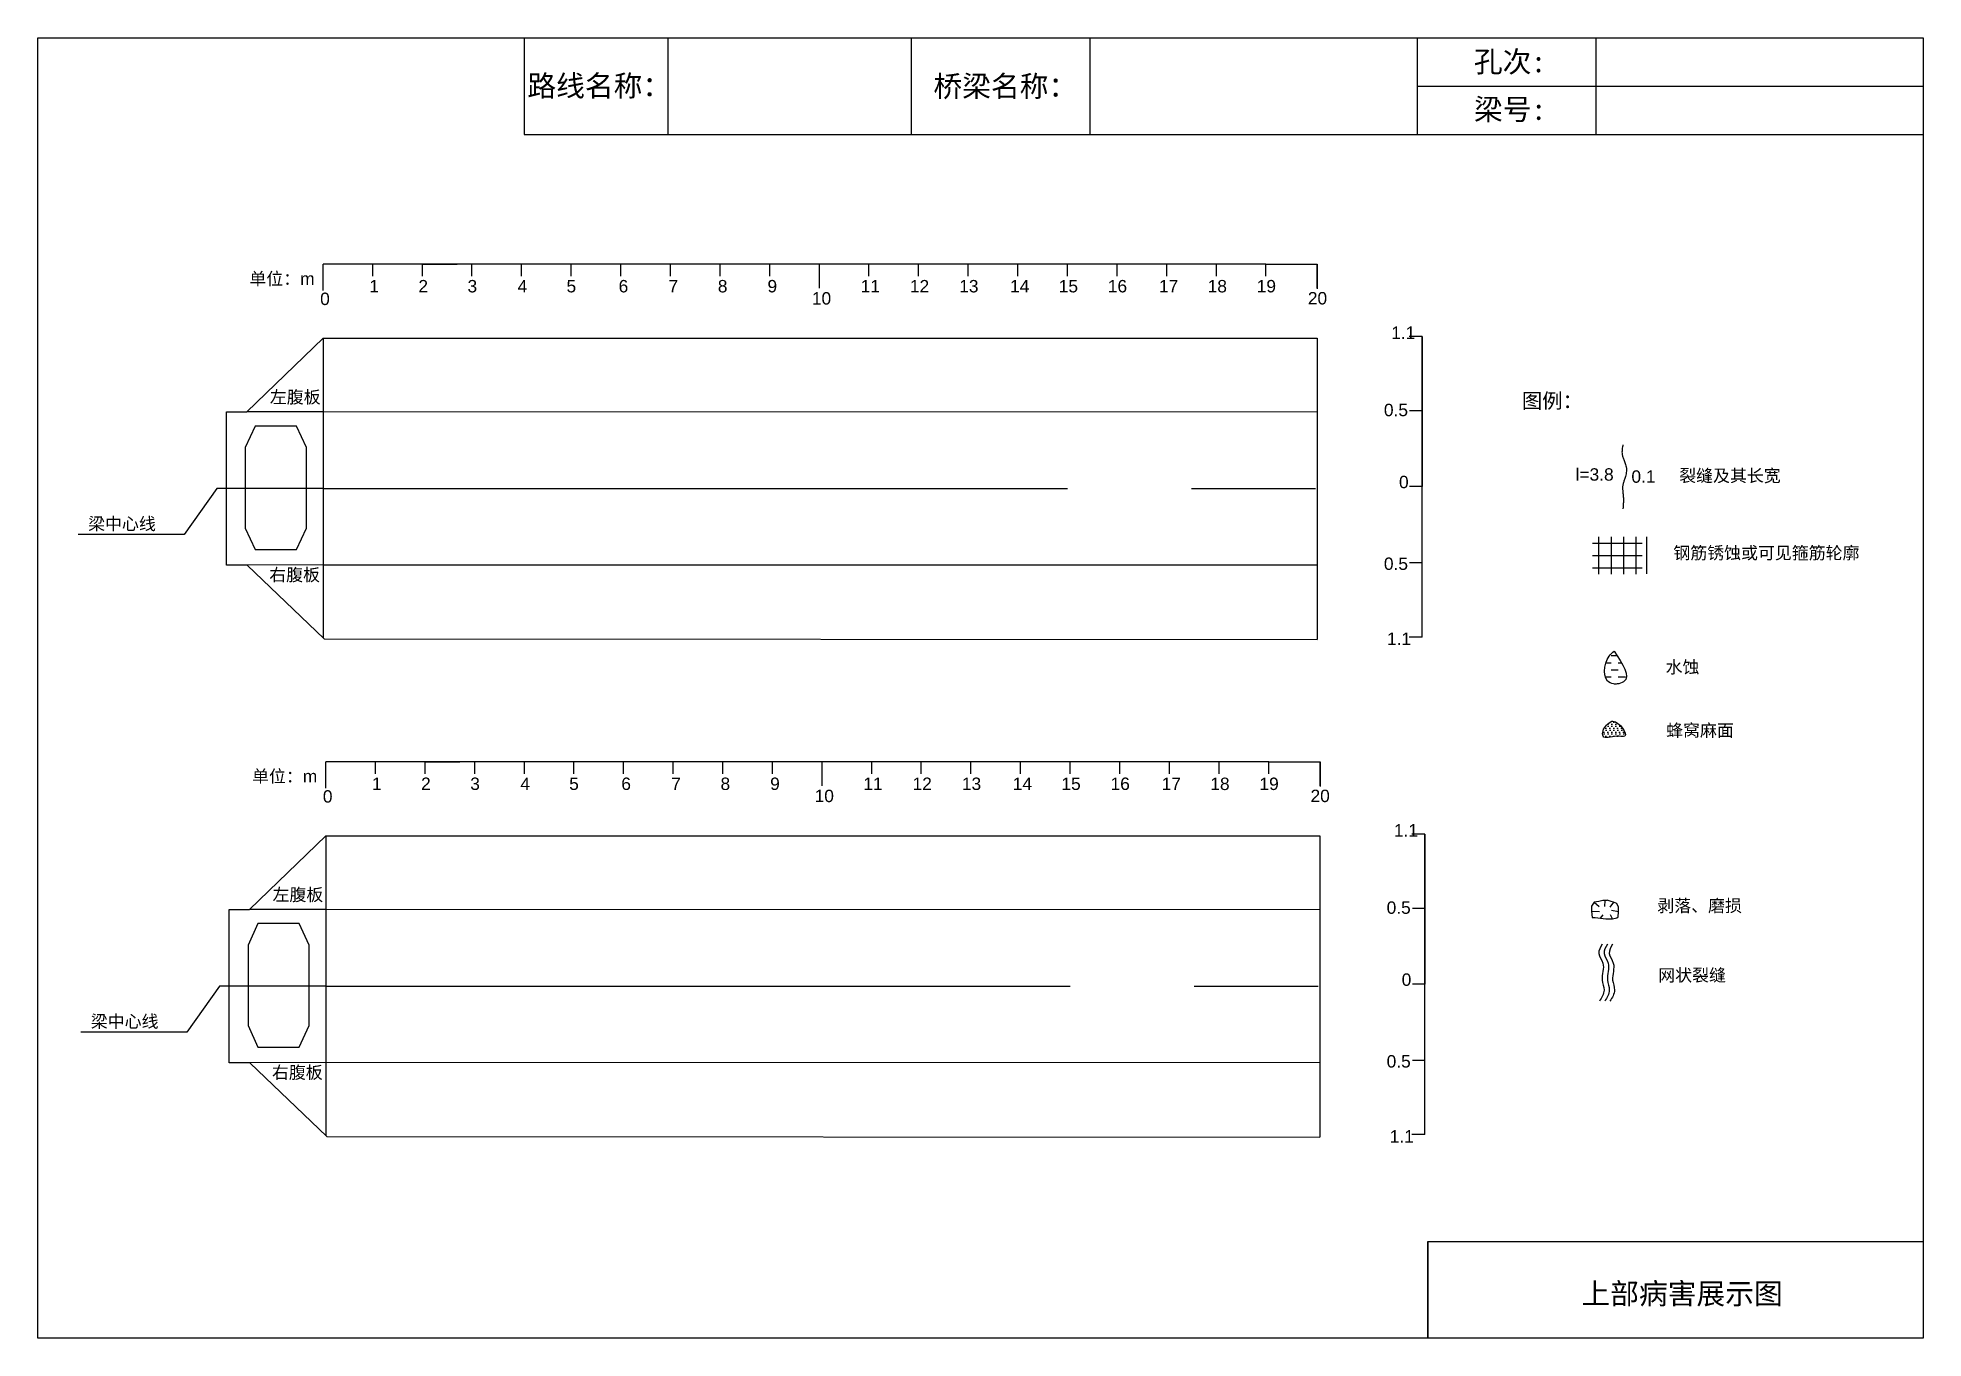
# Model space of a CAD drawing. Header units: millimetres. Extents: x 3356 to 3491, y 1762 to 1788.
# Drawn here: x 3452.98 to 3490.98, y 1762.07 to 1788.27 of the extents above; entities that cross this region are included whole.
import ezdxf

# ---------------------------------------------------------------- set-up
doc = ezdxf.new("R2010")
doc.units = ezdxf.units.MM
doc.linetypes.add('CENTER2', pattern=[1.125, 0.75, -0.125, 0.125, -0.125])
doc.linetypes.add('DASHED', pattern=[0.75, 0.5, -0.25])
for name, color, linetype in [('加固措施', 7, 'Continuous'), ('图层1', 7, 'Continuous'), ('病害', 5, 'Continuous')]:
    doc.layers.add(name, color=color, linetype=linetype)
doc.styles.get("Standard").update_dxf_attribs({"font": 'arial.ttf'})
doc.styles.add('汉字', font='')
doc.styles.get('汉字').set_extended_font_data('SimSun')

msp = doc.modelspace()

# ---------------------------------------------------------------- texts
for s, p in [('单位：m', (3457.242, 1783.287)), ('1', (3459.659, 1783.136)), ('2', (3460.648, 1783.136)), ('3', (3461.638, 1783.136)), ('4', (3462.648, 1783.136)), ('5', (3463.633, 1783.136)), ('6', (3464.683, 1783.136)), ('7', (3465.689, 1783.136)), ('8', (3466.682, 1783.136)), ('9', (3467.683, 1783.136)), ('11', (3469.561, 1783.136)), ('12', (3470.553, 1783.136)), ('13', (3471.547, 1783.136)), ('14', (3472.572, 1783.136)), ('15', (3473.553, 1783.136)), ('16', (3474.542, 1783.136)), ('17', (3475.573, 1783.136)), ('18', (3476.554, 1783.136)), ('19', (3477.543, 1783.136)), ('0', (3458.668, 1782.881)), ('10', (3468.578, 1782.891)), ('20', (3478.573, 1782.893)), ('1.1', (3480.253, 1782.199)), ('左腹板', (3457.654, 1780.902)), ('0.5', (3480.106, 1780.642)), ('0', (3480.41, 1779.191)), ('梁中心线', (3453.992, 1778.35)), ('0.5', (3480.106, 1777.545)), ('右腹板', (3457.641, 1777.322)), ('1.1', (3480.168, 1776.034)), ('单位：m', (3457.296, 1773.263)), ('0', (3458.723, 1772.857)), ('1', (3459.713, 1773.112)), ('2', (3460.702, 1773.112)), ('3', (3461.693, 1773.112)), ('4', (3462.703, 1773.112)), ('5', (3463.687, 1773.112)), ('6', (3464.737, 1773.112)), ('7', (3465.744, 1773.112)), ('8', (3466.737, 1773.112)), ('9', (3467.737, 1773.112)), ('10', (3468.633, 1772.867)), ('11', (3469.616, 1773.112)), ('12', (3470.607, 1773.112)), ('13', (3471.601, 1773.112)), ('14', (3472.626, 1773.112)), ('15', (3473.607, 1773.112)), ('16', (3474.597, 1773.112)), ('17', (3475.627, 1773.111)), ('18', (3476.608, 1773.111)), ('19', (3477.598, 1773.111)), ('20', (3478.627, 1772.868)), ('1.1', (3480.308, 1772.174)), ('左腹板', (3457.708, 1770.878)), ('0.5', (3480.161, 1770.617)), ('0', (3480.464, 1769.166)), ('梁中心线', (3454.046, 1768.325)), ('右腹板', (3457.696, 1767.297)), ('0.5', (3480.161, 1767.52)), ('1.1', (3480.223, 1766.009))]:
    msp.add_text(s, height=0.25).set_placement(p)
at = {"layer": '图层1', "style": '汉字'}
for s, p in [('孔次:', (3481.919, 1787.571)), ('路线名称：', (3462.844, 1787.085)), ('桥梁名称：', (3471.027, 1787.077)), ('梁号:', (3481.921, 1786.611)), ('上部病害展示图', (3484.086, 1762.753))]:
    msp.add_text(s, height=0.425, dxfattribs=at).set_placement(p)
at = {"layer": '图层1', "lineweight": -2, "attachment_point": 1}
for s, insert, char_height in [('图例：', (3482.887, 1781.102), 0.3), ('l=3.8', (3483.969, 1779.593), 0.25), ('裂缝及其长宽', (3486.057, 1779.569), 0.25), ('0.1', (3485.094, 1779.551), 0.25), ('钢筋锈蚀或可见箍筋轮廓', (3485.939, 1778.013), 0.25), ('水蚀', (3485.783, 1775.713), 0.25), ('蜂窝麻面', (3485.794, 1774.438), 0.25), ('剥落、磨损', (3485.616, 1770.906), 0.25), ('网状裂缝', (3485.635, 1769.506), 0.25)]:
    msp.add_mtext(s, dxfattribs=dict(at, insert=insert, char_height=char_height))

# ---------------------------------------------------------------- blocks, each defined once
blk = doc.blocks.new('adfsd')
at = {"lineweight": -2, "ltscale": 0.5}
for p, q in [((1140.876, -3083.768), (1140.94, -3083.769)), ((1140.897, -3083.694), (1140.936, -3083.729)), ((1140.948, -3083.824), (1140.969, -3083.796)), ((1140.983, -3083.682), (1140.981, -3083.729)), ((1141.053, -3083.694), (1141.022, -3083.735)), ((1141.045, -3083.83), (1141.028, -3083.796)), ((1141.094, -3083.772), (1141.036, -3083.763))]:
    blk.add_line(p, q, dxfattribs=at)
blk.add_lwpolyline([(1141, -3083.682), (1140.967, -3083.682), (1140.934, -3083.69), (1140.897, -3083.694), (1140.876, -3083.727), (1140.876, -3083.768), (1140.88, -3083.818), (1140.905, -3083.818), (1140.991, -3083.83), (1141.045, -3083.83), (1141.078, -3083.822), (1141.09, -3083.814), (1141.094, -3083.772), (1141.094, -3083.735), (1141.078, -3083.707), (1141.053, -3083.694), (1141.033, -3083.69), (1141, -3083.678)], dxfattribs=at)

# ---------------------------------------------------------------- hatches: boundary and pattern name
at = {"layer": '加固措施', "lineweight": -2}
h = msp.add_hatch(dxfattribs=at)
h.set_pattern_fill('DASH', color=256, scale=0.045)
h.set_pattern_definition([(0, (3212.79538, 1757.67313), (0.142875, 0.142875), [0.142875, -0.142875])])
edge = h.paths.add_edge_path()
edge.add_spline(control_points=[(3484.743, 1775.91), (3484.708, 1775.879), (3484.541, 1775.731), (3484.496, 1775.193), (3485.166, 1775.289), (3484.918, 1775.653), (3484.743, 1775.91)], knot_values=[0, 0, 0, 0, 3.237042, 15.187225, 21.182779, 35.601669, 35.601669, 35.601669, 35.601669], degree=3, periodic=0)
h = msp.add_hatch(dxfattribs=at)
h.set_pattern_fill('DOTS', scale=0.05)
h.set_pattern_definition([(0, (3182.52145, 1751.22065), (0.0396875, 0.079375), [0, -0.079375])])
edge = h.paths.add_edge_path()
edge.add_spline(control_points=[(3484.696, 1774.498), (3484.621, 1774.447), (3484.516, 1774.374), (3484.504, 1774.105), (3484.754, 1774.229), (3485.093, 1774.132), (3484.841, 1774.504), (3484.704, 1774.498), (3484.696, 1774.498)], knot_values=[0, 0, 0, 0, 5.205471, 7.397577, 12.944796, 16.169923, 23.88441, 24.400432, 24.400432, 24.400432, 24.400432], degree=3, periodic=0)
at = {"layer": '病害', "lineweight": -2}
h = msp.add_hatch(dxfattribs=at)
h.set_pattern_fill('DOTS', color=4, scale=0.05, style=0)
h.set_pattern_definition([(0, (2975.0701, 1721.65016), (0.0396875, 0.079375), [0, -0.079375])])
edge = h.paths.add_edge_path()
edge.add_spline(control_points=[(3484.696, 1774.498), (3484.621, 1774.447), (3484.516, 1774.374), (3484.504, 1774.105), (3484.754, 1774.229), (3485.093, 1774.132), (3484.841, 1774.504), (3484.704, 1774.498), (3484.696, 1774.498)], knot_values=[0, 0, 0, 0, 1.041094, 1.479515, 2.588959, 3.233985, 4.776882, 4.880086, 4.880086, 4.880086, 4.880086], degree=3, periodic=0)

# ---------------------------------------------------------------- linework, layer by layer
at = {"color": 0, "linetype": 'ByBlock'}
for p, q in [((3452.976, 1788.266), (3490.976, 1788.266)), ((3452.976, 1762.066), (3452.976, 1788.266)), ((3462.778, 1788.266), (3462.778, 1786.318)), ((3470.577, 1788.266), (3470.577, 1786.318)), ((3480.776, 1788.266), (3480.776, 1786.318)), ((3484.378, 1788.262), (3484.378, 1786.314)), ((3490.976, 1788.266), (3490.976, 1762.066)), ((3462.778, 1786.318), (3490.976, 1786.318)), ((3480.875, 1776.193), (3480.875, 1782.244)), ((3480.929, 1766.168), (3480.929, 1772.219)), ((3480.991, 1762.066), (3480.991, 1764.014)), ((3480.991, 1764.014), (3490.976, 1764.014)), ((3490.976, 1762.066), (3452.976, 1762.066))]:
    msp.add_line(p, q, dxfattribs=at)
at = {"color": 0}
for p, q in [((3474.728, 1783.704), (3458.728, 1783.704)), ((3458.728, 1783.175), (3458.728, 1783.704)), ((3459.728, 1783.463), (3459.728, 1783.704)), ((3460.728, 1783.704), (3461.428, 1783.704)), ((3460.728, 1783.463), (3460.728, 1783.704)), ((3461.728, 1783.463), (3461.728, 1783.704)), ((3462.728, 1783.463), (3462.728, 1783.704)), ((3463.728, 1783.463), (3463.728, 1783.704)), ((3464.728, 1783.463), (3464.728, 1783.704)), ((3465.728, 1783.463), (3465.728, 1783.704)), ((3466.728, 1783.463), (3466.728, 1783.704)), ((3467.728, 1783.463), (3467.728, 1783.704)), ((3468.728, 1783.221), (3468.728, 1783.704)), ((3469.728, 1783.463), (3469.728, 1783.704)), ((3470.728, 1783.463), (3470.728, 1783.704)), ((3471.728, 1783.463), (3471.728, 1783.704)), ((3472.728, 1783.463), (3472.728, 1783.704)), ((3473.728, 1783.463), (3473.728, 1783.704)), ((3474.728, 1783.463), (3474.728, 1783.704)), ((3477.729, 1783.704), (3474.728, 1783.704)), ((3475.729, 1783.462), (3475.729, 1783.704)), ((3476.729, 1783.462), (3476.729, 1783.704)), ((3477.729, 1783.462), (3477.729, 1783.704)), ((3478.764, 1783.22), (3478.764, 1783.703)), ((3480.875, 1782.244), (3480.612, 1782.244)), ((3480.875, 1782.244), (3480.875, 1780.503)), ((3458.73, 1782.213), (3457.188, 1780.732)), ((3458.73, 1782.213), (3478.763, 1782.213)), ((3458.73, 1782.213), (3458.73, 1776.177)), ((3478.762, 1780.721), (3458.732, 1780.732)), ((3480.875, 1780.751), (3480.625, 1780.751)), ((3480.875, 1780.503), (3480.875, 1779.223)), ((3456.585, 1779.185), (3455.924, 1778.259)), ((3480.875, 1779.223), (3480.625, 1779.223)), ((3480.875, 1777.934), (3480.875, 1779.214)), ((3455.924, 1778.259), (3453.792, 1778.259)), ((3480.875, 1777.686), (3480.625, 1777.686)), ((3480.875, 1776.193), (3480.875, 1777.934)), ((3458.751, 1776.157), (3457.194, 1777.641)), ((3478.759, 1777.643), (3458.732, 1777.638)), ((3458.751, 1776.157), (3478.758, 1776.142)), ((3480.875, 1776.193), (3480.612, 1776.193)), ((3474.783, 1773.68), (3458.783, 1773.68)), ((3458.783, 1773.151), (3458.783, 1773.68)), ((3459.783, 1773.438), (3459.783, 1773.68)), ((3460.783, 1773.68), (3461.483, 1773.68)), ((3460.783, 1773.438), (3460.783, 1773.68)), ((3461.783, 1773.438), (3461.783, 1773.68)), ((3462.783, 1773.438), (3462.783, 1773.68)), ((3463.783, 1773.438), (3463.783, 1773.68)), ((3464.783, 1773.438), (3464.783, 1773.68)), ((3465.783, 1773.438), (3465.783, 1773.68)), ((3466.783, 1773.438), (3466.783, 1773.68)), ((3467.783, 1773.438), (3467.783, 1773.68)), ((3468.783, 1773.197), (3468.783, 1773.68)), ((3469.783, 1773.438), (3469.783, 1773.68)), ((3470.783, 1773.438), (3470.783, 1773.68)), ((3471.783, 1773.438), (3471.783, 1773.68)), ((3472.783, 1773.438), (3472.783, 1773.68)), ((3473.783, 1773.438), (3473.783, 1773.68)), ((3474.783, 1773.438), (3474.783, 1773.68)), ((3477.784, 1773.679), (3474.783, 1773.68)), ((3475.784, 1773.438), (3475.784, 1773.679)), ((3476.784, 1773.438), (3476.784, 1773.679)), ((3477.784, 1773.438), (3477.784, 1773.679)), ((3478.818, 1773.196), (3478.818, 1773.678)), ((3458.784, 1772.188), (3457.242, 1770.707)), ((3458.784, 1772.188), (3478.817, 1772.188)), ((3458.784, 1772.188), (3458.784, 1766.153)), ((3480.929, 1772.219), (3480.667, 1772.219)), ((3480.929, 1772.219), (3480.929, 1770.478)), ((3478.816, 1770.696), (3458.787, 1770.707)), ((3480.929, 1770.726), (3480.679, 1770.726)), ((3480.929, 1770.478), (3480.929, 1769.198)), ((3456.64, 1769.16), (3455.979, 1768.235)), ((3480.929, 1769.198), (3480.679, 1769.198)), ((3480.929, 1767.909), (3480.929, 1769.189)), ((3455.979, 1768.235), (3453.846, 1768.235)), ((3480.929, 1766.168), (3480.929, 1767.909)), ((3458.805, 1766.133), (3457.248, 1767.616)), ((3478.814, 1767.619), (3458.787, 1767.614)), ((3480.929, 1767.661), (3480.679, 1767.661)), ((3458.805, 1766.133), (3478.813, 1766.118)), ((3480.929, 1766.168), (3480.667, 1766.168))]:
    msp.add_line(p, q, dxfattribs=at)
for p, q in [((3477.729, 1783.704), (3478.764, 1783.703)), ((3478.764, 1783.703), (3478.764, 1783.208)), ((3478.763, 1782.213), (3478.758, 1776.142)), ((3458.728, 1779.185), (3456.585, 1779.185)), ((3477.784, 1773.679), (3478.818, 1773.678)), ((3478.818, 1773.678), (3478.818, 1773.183)), ((3478.817, 1772.188), (3478.813, 1766.118)), ((3458.783, 1769.16), (3456.64, 1769.16))]:
    msp.add_line(p, q)
at = {"color": 5}
for p, q in [((3456.782, 1777.641), (3456.782, 1780.732)), ((3456.782, 1780.732), (3457.188, 1780.732)), ((3458.732, 1780.732), (3457.188, 1780.732)), ((3457.194, 1777.641), (3456.782, 1777.641)), ((3458.739, 1777.647), (3457.194, 1777.641)), ((3456.836, 1767.616), (3456.836, 1770.707)), ((3456.836, 1770.707), (3457.242, 1770.707)), ((3458.787, 1770.707), (3457.242, 1770.707)), ((3457.248, 1767.616), (3456.836, 1767.616)), ((3458.793, 1767.622), (3457.248, 1767.616))]:
    msp.add_line(p, q, dxfattribs=at)
at = {"color": 1, "linetype": 'CENTER2', "ltscale": 20}
for p, q in [((3458.728, 1779.185), (3474.728, 1779.185)), ((3458.728, 1779.185), (3478.761, 1779.185)), ((3458.783, 1769.16), (3474.783, 1769.16)), ((3458.783, 1769.16), (3478.815, 1769.16))]:
    msp.add_line(p, q, dxfattribs=at)
at = {"color": 1, "linetype": 'DASHED', "ltscale": 2}
for p, q in [((3484.308, 1778.087), (3485.558, 1778.087)), ((3484.433, 1778.212), (3484.433, 1777.462)), ((3484.683, 1778.212), (3484.683, 1777.462)), ((3484.933, 1778.212), (3484.933, 1777.462)), ((3485.183, 1778.212), (3485.183, 1777.462)), ((3485.397, 1778.214), (3485.397, 1777.464)), ((3484.308, 1777.837), (3485.558, 1777.837)), ((3484.308, 1777.587), (3485.558, 1777.587))]:
    msp.add_line(p, q, dxfattribs=at)
at = {"color": 0, "linetype": 'ByBlock'}
msp.add_lwpolyline([(3452.976, 1788.266), (3490.976, 1788.266), (3490.976, 1762.066), (3452.976, 1762.066)], close=True, dxfattribs=at)
at = {"color": 5}
for points in [[(3457.359, 1777.953), (3458.191, 1777.953), (3458.391, 1778.389), (3458.391, 1780.008), (3458.191, 1780.443), (3457.359, 1780.443), (3457.159, 1780.008), (3457.159, 1778.389)], [(3457.414, 1767.929), (3458.246, 1767.929), (3458.446, 1768.364), (3458.446, 1769.983), (3458.246, 1770.419), (3457.414, 1770.419), (3457.214, 1769.983), (3457.214, 1768.364)]]:
    msp.add_lwpolyline(points, close=True, dxfattribs=at)
at = {"lineweight": -2}
msp.add_spline([(3484.696, 1774.498), (3484.522, 1774.305), (3484.522, 1774.195), (3484.799, 1774.195), (3484.96, 1774.195), (3484.722, 1774.498), (3484.696, 1774.498)], degree=3, dxfattribs=at)
for points in [[(3484.505, 1770.007), (3484.438, 1769.817), (3484.518, 1769.626), (3484.505, 1769.283), (3484.542, 1769.081), (3484.45, 1768.854)], [(3484.612, 1770.007), (3484.544, 1769.817), (3484.624, 1769.626), (3484.612, 1769.283), (3484.648, 1769.081), (3484.556, 1768.854)], [(3484.716, 1770.007), (3484.648, 1769.817), (3484.728, 1769.626), (3484.716, 1769.283), (3484.753, 1769.081), (3484.661, 1768.854)]]:
    msp.add_spline(points, degree=3)
at = {"layer": '加固措施', "lineweight": -2}
msp.add_spline([(3484.743, 1775.91), (3484.643, 1775.805), (3484.665, 1775.268), (3484.934, 1775.29), (3484.743, 1775.91)], degree=3, dxfattribs=at)
at = {"layer": '图层1', "lineweight": -2}
msp.add_open_spline([(3484.922, 1780.067), (3484.919, 1780.052), (3484.917, 1780.036), (3484.909, 1779.991), (3484.905, 1779.961), (3484.904, 1779.921), (3484.904, 1779.908), (3484.905, 1779.887), (3484.906, 1779.879), (3484.909, 1779.864), (3484.91, 1779.857), (3484.917, 1779.829), (3484.925, 1779.808), (3484.943, 1779.762), (3484.953, 1779.736), (3484.973, 1779.682), (3484.982, 1779.652), (3484.991, 1779.601), (3484.993, 1779.582), (3484.994, 1779.542), (3484.992, 1779.523), (3484.987, 1779.487), (3484.984, 1779.47), (3484.975, 1779.436), (3484.971, 1779.42), (3484.958, 1779.38), (3484.95, 1779.357), (3484.936, 1779.314), (3484.93, 1779.293), (3484.923, 1779.266), (3484.921, 1779.257), (3484.919, 1779.242), (3484.918, 1779.235), (3484.917, 1779.22), (3484.916, 1779.213), (3484.916, 1779.185), (3484.917, 1779.164), (3484.921, 1779.119), (3484.923, 1779.095), (3484.928, 1779.053), (3484.929, 1779.036), (3484.932, 1779.003), (3484.932, 1778.987), (3484.933, 1778.957), (3484.933, 1778.942), (3484.932, 1778.898), (3484.93, 1778.869), (3484.927, 1778.819), (3484.925, 1778.798), (3484.923, 1778.777)], degree=3, knots=[0, 0, 0, 0, 0.93103, 0.93103, 2.904338, 2.904338, 3.933552, 3.933552, 4.598026, 4.598026, 5.2625, 5.2625, 6.799065, 6.799065, 8.335629, 8.335629, 9.872194, 9.872194, 10.744529, 10.744529, 11.616864, 11.616864, 12.4892, 12.4892, 13.361535, 13.361535, 14.755665, 14.755665, 16.149795, 16.149795, 16.835641, 16.835641, 17.410365, 17.410365, 17.98509, 17.98509, 19.45733, 19.45733, 20.929571, 20.929571, 21.910052, 21.910052, 22.722819, 22.722819, 23.535585, 23.535585, 25.161117, 25.161117, 26.428502, 26.428502, 26.428502, 26.428502], dxfattribs=at)
at = {"layer": '病害', "color": 5}
for p, q in [((3462.778, 1788.266), (3462.778, 1786.318)), ((3470.577, 1788.266), (3470.577, 1786.318)), ((3480.776, 1788.266), (3480.776, 1786.318)), ((3490.976, 1788.266), (3490.976, 1786.318)), ((3462.778, 1786.318), (3480.736, 1786.318)), ((3480.736, 1786.318), (3490.976, 1786.318)), ((3480.991, 1764.014), (3490.976, 1764.014)), ((3480.991, 1764.014), (3480.991, 1762.066))]:
    msp.add_line(p, q, dxfattribs=at)
at = {"layer": '病害', "color": 0}
for p, q in [((3465.674, 1788.266), (3465.674, 1786.318)), ((3474.178, 1788.266), (3474.178, 1786.318)), ((3480.777, 1787.288), (3490.976, 1787.288))]:
    msp.add_line(p, q, dxfattribs=at)

# ---------------------------------------------------------------- block references
at = {"color": 0, "xscale": 2.5, "yscale": 2.5, "zscale": 2.5}
msp.add_blockref('adfsd', (632.102, 9480.089), dxfattribs=at)

msp.set_redraw_order([(e.dxf.handle, doc.entitydb.next_handle()) for e in msp.query("TEXT MTEXT ATTDEF DIMENSION ARC_DIMENSION")])  # texts and dimensions are drawn at this point

doc.saveas('drawing.dxf')
